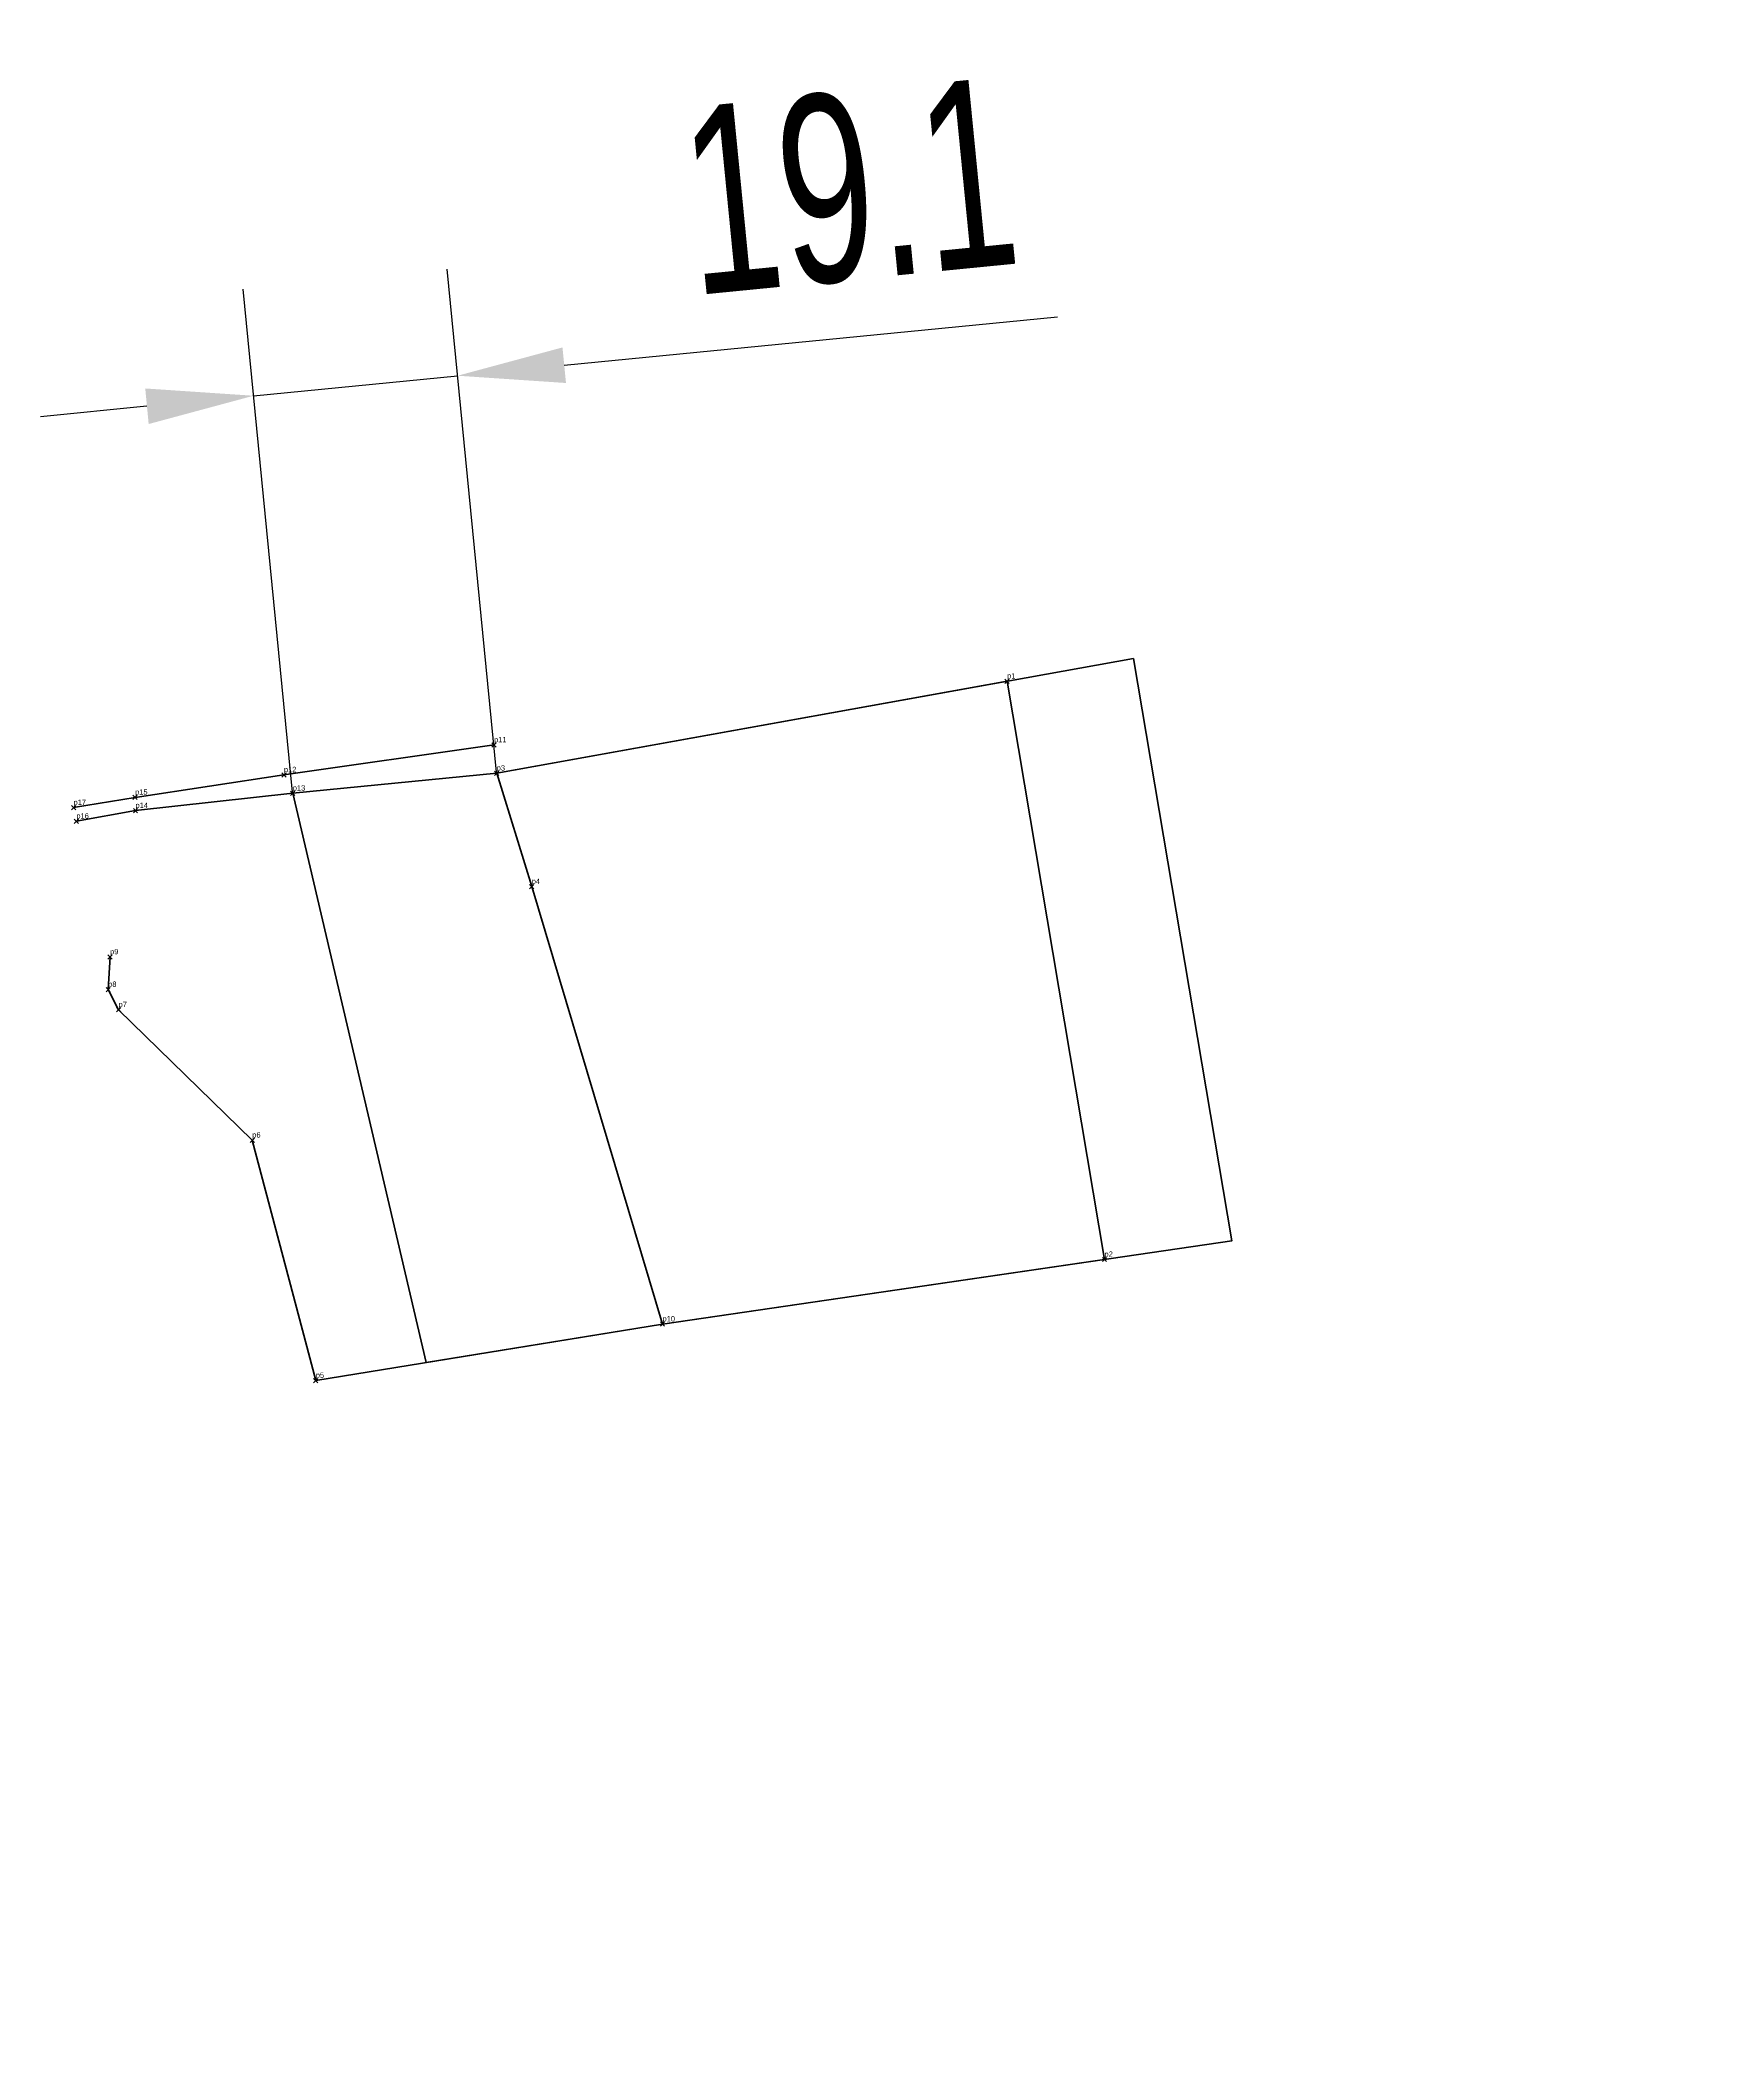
# Model space of a CAD drawing. Header units: millimetres. Extents: x 625060 to 625217, y 1346468 to 1346657.
import ezdxf

# ---------------------------------------------------------------- set-up
doc = ezdxf.new("R2010")
doc.units = ezdxf.units.MM
doc.header["$PDMODE"] = 3
doc.header["$PDSIZE"] = 0.2
doc.layers.get('0').update_dxf_attribs({"color": 1, "linetype": 'CONTINUOUS', "lineweight": 100})
doc.layers.get('Defpoints').update_dxf_attribs({"linetype": 'CONTINUOUS'})
doc.layers.add('Point', color=5, linetype='CONTINUOUS', lineweight=100)
doc.layers.add('Point_Name', color=1, linetype='CONTINUOUS', lineweight=100)
doc.styles.get("Standard").update_dxf_attribs({"font": 'arial.ttf', "width": 0.65})
doc.dimstyles.new('ISO-25', dxfattribs={"dimtxt": 2.5, "dimasz": 2.5, "dimexe": 1.25, "dimexo": 0.625, "dimtad": 1, "dimtxsty": 'Standard', "dimcen": 2.5, "dimadec": 0, "dimazin": 0, "dimtfac": 1, "dimtmove": 0, "dimatfit": 3, "dimfxl": 1, "dimarcsym": 0})

# ---------------------------------------------------------------- blocks, each defined once
blk = doc.blocks.new('*D8')
at = {"color": 6, "lineweight": -2, "transparency": 16777216}
for p, q in [((625102.33, 1346588.25), (625097.71, 1346635.21)), ((625083.29, 1346586.38), (625078.66, 1346633.34)), ((625108.64, 1346626.24), (625154.7, 1346630.77)), ((625079.64, 1346623.39), (625098.69, 1346625.26)), ((625069.69, 1346622.41), (625059.74, 1346621.43))]:
    blk.add_line(p, q, dxfattribs=at)
at = {"color": 6, "transparency": 16777216}
for points in [[(625108.48, 1346627.9), (625108.81, 1346624.58), (625098.69, 1346625.26)], [(625069.53, 1346624.07), (625069.85, 1346620.75), (625079.64, 1346623.39)]]:
    blk.add_solid(points, dxfattribs=at)
at = {"layer": 'Defpoints', "color": 0, "transparency": 16777216}
for p in [(625098.69, 1346625.26), (625102.34, 1346588.15, 35.99), (625083.3, 1346586.28, 35.99)]:
    blk.add_point(p, dxfattribs=at)
at = {"color": 3, "transparency": 16777216, "insert": (625135.28, 1346642.86), "char_height": 17.5, "attachment_point": 5, "rotation": 5.6196}
blk.add_mtext('19.1', dxfattribs=at)

msp = doc.modelspace()

# ---------------------------------------------------------------- linework, layer by layer
for points, elevation in [([(625161.8, 1346598.87), (625102.34, 1346588.15), (625105.61, 1346577.57), (625117.82, 1346536.73), (625170.96, 1346544.5), (625161.8, 1346598.87)], 40.19), ([(625102.09, 1346590.79), (625082.48, 1346588), (625068.58, 1346585.9), (625062.84, 1346584.94)], 39.01), ([(625063.1, 1346583.67), (625068.62, 1346584.66), (625083.3, 1346586.28), (625102.34, 1346588.15)], 35.99), ([(625085.45, 1346531.46), (625079.52, 1346553.89), (625067.04, 1346566.07), (625066.07, 1346567.96), (625066.24, 1346571)], 38.96)]:
    msp.add_lwpolyline(points, dxfattribs=dict(elevation=elevation))
at = {"color": 6}
for points, elevation in [([(625149.99, 1346596.74), (625159.08, 1346542.76), (625117.82, 1346536.73), (625095.76, 1346533.14), (625083.3, 1346586.28), (625102.34, 1346588.15), (625149.99, 1346596.74)], 40.19), ([(625102.34, 1346588.15), (625083.3, 1346586.28), (625095.76, 1346533.14)], 35.99), ([(625085.45, 1346531.46), (625117.82, 1346536.73)], 38.96)]:
    msp.add_lwpolyline(points, dxfattribs=dict(at, elevation=elevation))
at = {"color": 2, "elevation": 35.99}
msp.add_lwpolyline([(625102.34, 1346588.15), (625105.61, 1346577.57), (625117.82, 1346536.73), (625159.08, 1346542.76), (625149.99, 1346596.74), (625102.34, 1346588.15)], dxfattribs=at)
at = {"layer": 'Point'}
for p in [(625149.99, 1346596.74, 40.19), (625102.09, 1346590.79, 39.01), (625082.48, 1346588, 39.43), (625102.34, 1346588.15, 38.93), (625062.84, 1346584.94, 35.78), (625068.58, 1346585.9, 36.76), (625068.62, 1346584.66, 36.85), (625083.3, 1346586.28, 39.7), (625063.1, 1346583.67, 35.99), (625105.61, 1346577.57, 39.59), (625066.24, 1346571, 37.79), (625066.07, 1346567.96, 38.15), (625067.04, 1346566.07, 39), (625079.52, 1346553.89, 39.01), (625159.08, 1346542.76, 40.25), (625117.82, 1346536.73, 40.05), (625085.45, 1346531.46, 38.96)]:
    msp.add_point(p, dxfattribs=at)

# ---------------------------------------------------------------- texts
at = {"layer": 'Point_Name'}
for s, p in [('p1', (625149.99, 1346596.99)), ('p11', (625102.09, 1346591.04)), ('p12', (625082.48, 1346588.25)), ('p3', (625102.34, 1346588.4)), ('p15', (625068.58, 1346586.15)), ('p13', (625083.3, 1346586.53)), ('p17', (625062.84, 1346585.19)), ('p14', (625068.62, 1346584.91)), ('p16', (625063.1, 1346583.92)), ('p4', (625105.61, 1346577.82)), ('p9', (625066.24, 1346571.25)), ('p8', (625066.07, 1346568.21)), ('p7', (625067.04, 1346566.32)), ('p6', (625079.52, 1346554.14)), ('p2', (625159.08, 1346543.01)), ('p10', (625117.82, 1346536.98)), ('p5', (625085.45, 1346531.71))]:
    msp.add_text(s, height=0.5, dxfattribs=at).set_placement(p)

# ---------------------------------------------------------------- dimensions: what is measured, and where the dimension line sits
at = {"color": 2}
dim = msp.add_aligned_dim(p1=(625083.3, 1346586.28, 35.99), p2=(625102.34, 1346588.15, 35.99), distance=37.29, dimstyle='ISO-25', override={"dimscale": 0.05, "dimtxt": 350, "dimasz": 200, "dimexe": 200, "dimexo": 2, "dimgap": 100, "dimdec": 1, "dimdsep": 46, "dimclrd": 6, "dimclre": 6, "dimclrt": 3, "dimtdec": 1}, dxfattribs=at)
dim.commit()
dim.dimension.update_dxf_attribs({"geometry": '*D8', "text_midpoint": (625135.28, 1346642.86)})

doc.saveas('drawing.dxf')
